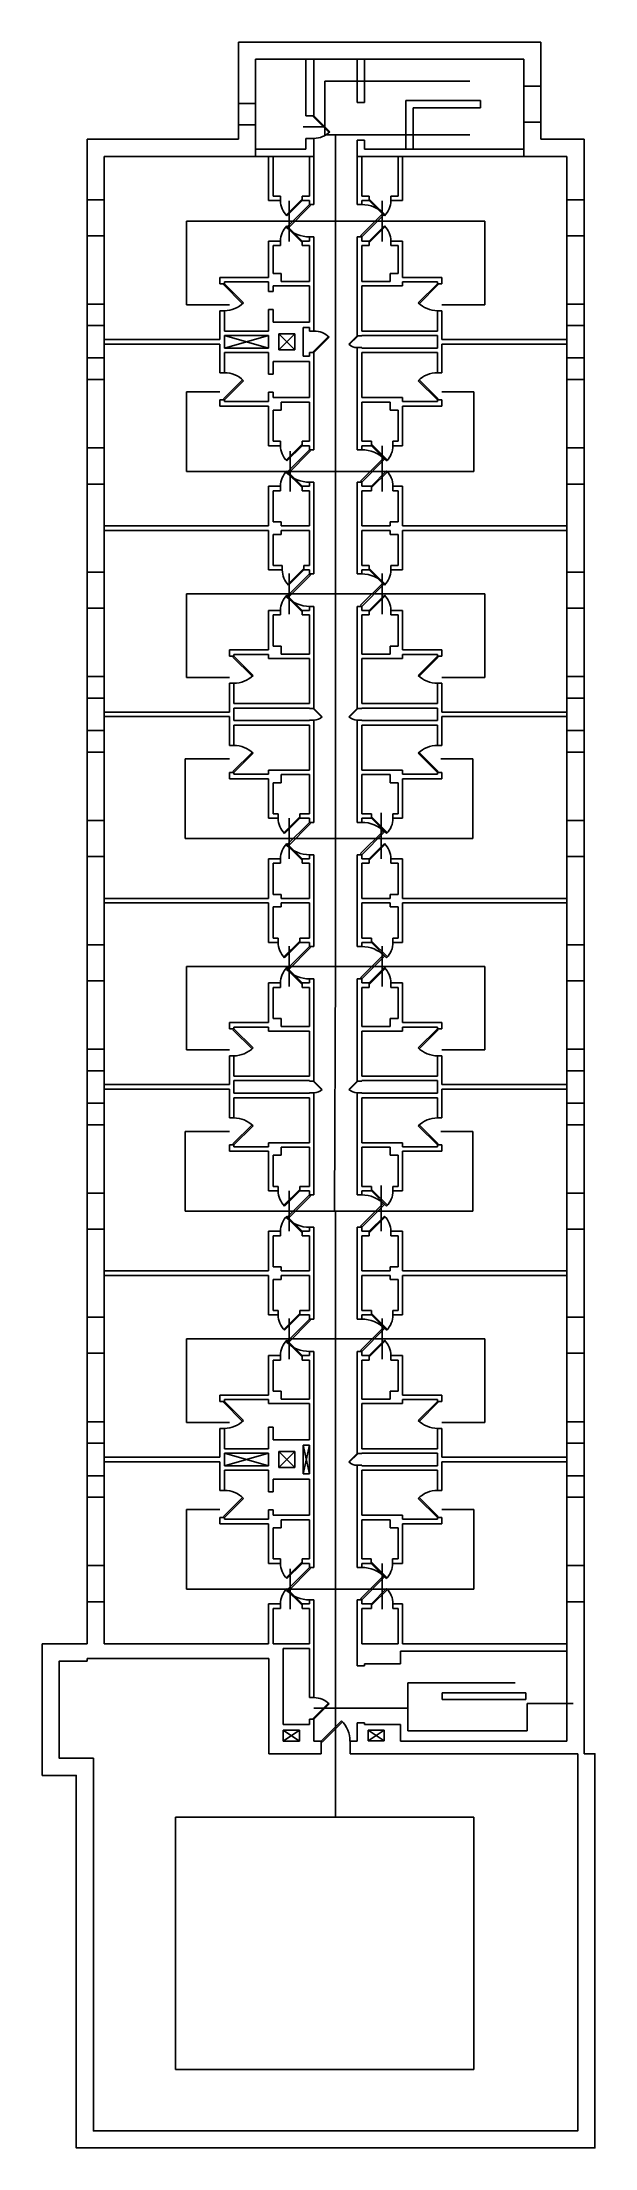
# Model space of a CAD drawing. Header units: inches. Extents: x 3065872 to 3065923, y 1245127 to 1245322.
import ezdxf

# ---------------------------------------------------------------- set-up
doc = ezdxf.new("R2010")
doc.units = ezdxf.units.IN
doc.header["$MEASUREMENT"] = 0
for name, color, linetype in [('A-CENT', 6, 'Continuous'), ('A-DOOR', 2, 'Continuous'), ('A-WALL', 7, 'Continuous')]:
    doc.layers.add(name, color=color, linetype=linetype)
doc.layers.get('0').off()

# ---------------------------------------------------------------- blocks, each defined once
blk = doc.blocks.new('ADO101')
for p, q in [((0.465624, -0.034373), (-0.240645, 0.671896)), ((-0.207108, 0.707105), (0.499997, 0)), ((0.499997, 0), (0.465624, -0.034373))]:
    blk.add_line(p, q)
blk.add_arc((0.499997, 0), 0.999997, 135, 180)
blk = doc.blocks.new('ADO001')
for p, q in [((0.207106, 0.707105), (-0.499999, 0)), ((-0.499999, 0), (-0.465625, -0.034373)), ((-0.465625, -0.034373), (0.240643, 0.671896))]:
    blk.add_line(p, q)
blk.add_arc((-0.499999, 0), 0.999997, 0, 45)

msp = doc.modelspace()

# ---------------------------------------------------------------- linework, layer by layer
at = {"layer": 'A-CENT'}
for points in [[(3065897.68, 1245318.01), (3065897.68, 1245313.8)], [(3065897.68, 1245318.01), (3065911.1, 1245318.01)], [(3065895.68, 1245313.8), (3065897.68, 1245313.8)], [(3065897.68, 1245313.8), (3065897.68, 1245313.05)], [(3065898.68, 1245313.05), (3065897.68, 1245313.05)], [(3065898.68, 1245305.04), (3065898.68, 1245313.05)], [(3065911.1, 1245313.05), (3065898.68, 1245313.05)], [(3065894.37, 1245306.92), (3065894.37, 1245305.04)], [(3065902.99, 1245306.92), (3065902.99, 1245305.04)], [(3065884.87, 1245305.04), (3065884.87, 1245297.3)], [(3065898.68, 1245305.04), (3065884.87, 1245305.04)], [(3065894.37, 1245305.04), (3065894.37, 1245303.17)], [(3065898.68, 1245305.04), (3065912.49, 1245305.04)], [(3065898.68, 1245281.88), (3065898.68, 1245305.04)], [(3065902.99, 1245305.04), (3065902.99, 1245303.17)], [(3065912.49, 1245305.04), (3065912.49, 1245297.3)], [(3065888.85, 1245297.3), (3065884.87, 1245297.3)], [(3065908.52, 1245297.3), (3065912.49, 1245297.3)], [(3065884.87, 1245281.88), (3065884.87, 1245289.26)], [(3065887.97, 1245289.26), (3065884.87, 1245289.26)], [(3065908.52, 1245289.26), (3065911.49, 1245289.26)], [(3065911.49, 1245281.88), (3065911.49, 1245289.26)], [(3065894.47, 1245283.76), (3065894.47, 1245281.88)], [(3065902.99, 1245284.26), (3065902.99, 1245281.88)], [(3065894.47, 1245281.88), (3065884.87, 1245281.88)], [(3065898.68, 1245281.88), (3065894.47, 1245281.88)], [(3065894.47, 1245281.88), (3065894.47, 1245280.01)], [(3065902.99, 1245281.88), (3065898.68, 1245281.88)], [(3065898.68, 1245270.54), (3065898.68, 1245281.88)], [(3065911.49, 1245281.88), (3065902.99, 1245281.88)], [(3065902.99, 1245281.88), (3065902.99, 1245280.01)], [(3065894.37, 1245272.42), (3065894.37, 1245270.54)], [(3065902.99, 1245272.42), (3065902.99, 1245270.54)], [(3065884.87, 1245270.54), (3065884.87, 1245262.8)], [(3065898.68, 1245270.54), (3065884.87, 1245270.54)], [(3065894.37, 1245270.54), (3065894.37, 1245268.67)], [(3065898.68, 1245270.54), (3065912.49, 1245270.54)], [(3065898.68, 1245247.88), (3065898.68, 1245270.54)], [(3065902.99, 1245270.54), (3065902.99, 1245268.67)], [(3065912.49, 1245270.54), (3065912.49, 1245262.8)], [(3065888.85, 1245262.8), (3065884.87, 1245262.8)], [(3065908.52, 1245262.8), (3065912.49, 1245262.8)], [(3065884.77, 1245247.88), (3065884.77, 1245255.26)], [(3065888.85, 1245255.26), (3065884.77, 1245255.26)], [(3065908.41, 1245255.26), (3065911.39, 1245255.26)], [(3065911.39, 1245247.88), (3065911.39, 1245255.26)], [(3065894.37, 1245249.76), (3065894.37, 1245247.88)], [(3065902.89, 1245250.26), (3065902.89, 1245247.88)], [(3065894.37, 1245247.88), (3065884.77, 1245247.88)], [(3065898.68, 1245247.88), (3065894.37, 1245247.88)], [(3065894.37, 1245247.88), (3065894.37, 1245246.01)], [(3065902.89, 1245247.88), (3065898.68, 1245247.88)], [(3065898.68, 1245236.04), (3065898.68, 1245247.88)], [(3065911.39, 1245247.88), (3065902.89, 1245247.88)], [(3065902.89, 1245247.88), (3065902.89, 1245246.01)], [(3065894.37, 1245237.92), (3065894.37, 1245236.04)], [(3065902.99, 1245237.92), (3065902.99, 1245236.04)], [(3065884.87, 1245236.04), (3065884.87, 1245228.3)], [(3065898.68, 1245236.04), (3065884.87, 1245236.04)], [(3065894.37, 1245236.04), (3065894.37, 1245234.17)], [(3065898.58, 1245213.38), (3065898.68, 1245236.04)], [(3065898.68, 1245236.04), (3065912.49, 1245236.04)], [(3065902.99, 1245236.04), (3065902.99, 1245234.17)], [(3065912.49, 1245236.04), (3065912.49, 1245228.3)], [(3065888.85, 1245228.3), (3065884.87, 1245228.3)], [(3065908.52, 1245228.3), (3065912.49, 1245228.3)], [(3065884.77, 1245213.38), (3065884.77, 1245220.76)], [(3065888.85, 1245220.76), (3065884.77, 1245220.76)], [(3065908.41, 1245220.76), (3065911.39, 1245220.76)], [(3065911.39, 1245213.38), (3065911.39, 1245220.76)], [(3065902.89, 1245215.76), (3065902.89, 1245213.38)], [(3065894.37, 1245215.26), (3065894.37, 1245213.38)], [(3065894.37, 1245213.38), (3065884.77, 1245213.38)], [(3065898.58, 1245213.38), (3065894.37, 1245213.38)], [(3065894.37, 1245213.38), (3065894.37, 1245211.51)], [(3065902.89, 1245213.38), (3065898.58, 1245213.38)], [(3065898.68, 1245213.38), (3065898.68, 1245201.54)], [(3065911.39, 1245213.38), (3065902.89, 1245213.38)], [(3065902.89, 1245213.38), (3065902.89, 1245211.51)], [(3065894.37, 1245203.42), (3065894.37, 1245201.54)], [(3065902.99, 1245203.42), (3065902.99, 1245201.54)], [(3065884.87, 1245201.54), (3065884.87, 1245193.8)], [(3065898.68, 1245201.54), (3065884.87, 1245201.54)], [(3065894.37, 1245201.54), (3065894.37, 1245199.67)], [(3065898.68, 1245201.54), (3065898.68, 1245178.38)], [(3065898.68, 1245201.54), (3065912.49, 1245201.54)], [(3065902.99, 1245201.54), (3065902.99, 1245199.67)], [(3065912.49, 1245201.54), (3065912.49, 1245193.8)], [(3065888.85, 1245193.8), (3065884.87, 1245193.8)], [(3065908.52, 1245193.8), (3065912.49, 1245193.8)], [(3065884.87, 1245178.38), (3065884.87, 1245185.76)], [(3065887.97, 1245185.76), (3065884.87, 1245185.76)], [(3065908.52, 1245185.76), (3065911.49, 1245185.76)], [(3065911.49, 1245178.38), (3065911.49, 1245185.76)], [(3065902.99, 1245180.76), (3065902.99, 1245178.38)], [(3065894.47, 1245178.38), (3065884.87, 1245178.38)], [(3065894.47, 1245180.26), (3065894.47, 1245178.38)], [(3065898.68, 1245178.38), (3065894.47, 1245178.38)], [(3065894.47, 1245178.38), (3065894.47, 1245176.51)], [(3065898.68, 1245178.38), (3065898.68, 1245157.25)], [(3065902.99, 1245178.38), (3065898.68, 1245178.38)], [(3065911.49, 1245178.38), (3065902.99, 1245178.38)], [(3065902.99, 1245178.38), (3065902.99, 1245176.51)], [(3065905.36, 1245167.36), (3065905.36, 1245169.69)], [(3065905.36, 1245169.69), (3065907.55, 1245169.69)], [(3065907.56, 1245169.69), (3065908.39, 1245169.69)], [(3065908.39, 1245169.69), (3065909.22, 1245169.69)], [(3065909.22, 1245169.69), (3065910.06, 1245169.69)], [(3065910.06, 1245169.69), (3065910.89, 1245169.69)], [(3065910.89, 1245169.69), (3065911.72, 1245169.69)], [(3065911.72, 1245169.69), (3065912.56, 1245169.69)], [(3065912.56, 1245169.69), (3065913.39, 1245169.69)], [(3065913.39, 1245169.69), (3065914.47, 1245169.69)], [(3065914.47, 1245169.69), (3065915.3, 1245169.69)], [(3065896.68, 1245167.36), (3065905.36, 1245167.36)], [(3065905.36, 1245167.36), (3065905.36, 1245165.25)], [(3065916.41, 1245165.25), (3065916.41, 1245167.79)], [(3065916.41, 1245167.79), (3065920.68, 1245167.79)], [(3065905.36, 1245165.25), (3065907.55, 1245165.25)], [(3065907.56, 1245165.25), (3065908.39, 1245165.25)], [(3065908.39, 1245165.25), (3065909.22, 1245165.25)], [(3065909.22, 1245165.25), (3065910.06, 1245165.25)], [(3065910.06, 1245165.25), (3065910.89, 1245165.25)], [(3065910.89, 1245165.25), (3065911.72, 1245165.25)], [(3065911.72, 1245165.25), (3065912.56, 1245165.25)], [(3065912.56, 1245165.25), (3065913.39, 1245165.25)], [(3065913.39, 1245165.25), (3065914.47, 1245165.25)], [(3065914.47, 1245165.25), (3065915.3, 1245165.25)], [(3065915.3, 1245165.25), (3065916.41, 1245165.25)], [(3065898.68, 1245157.25), (3065883.87, 1245157.25)], [(3065883.87, 1245157.25), (3065883.87, 1245141.29)], [(3065898.68, 1245157.25), (3065911.49, 1245157.25)], [(3065911.49, 1245133.88), (3065911.49, 1245157.25)], [(3065883.87, 1245141.26), (3065883.87, 1245133.88)], [(3065883.87, 1245133.88), (3065897.68, 1245133.88)], [(3065897.68, 1245133.88), (3065911.49, 1245133.88)]]:
    msp.add_lwpolyline(points, dxfattribs=at)
at = {"layer": 'A-WALL'}
for p, q in [((3065889.68, 1245312.63), (3065889.68, 1245321.63)), ((3065917.68, 1245321.63), (3065889.68, 1245321.63)), ((3065917.68, 1245321.63), (3065917.68, 1245312.63)), ((3065891.27, 1245311.05), (3065891.27, 1245320.05)), ((3065916.1, 1245320.05), (3065891.27, 1245320.05)), ((3065895.93, 1245320.05), (3065895.93, 1245314.8)), ((3065896.68, 1245320.05), (3065896.68, 1245314.8)), ((3065900.68, 1245316.05), (3065900.68, 1245320.05)), ((3065901.35, 1245316.05), (3065901.35, 1245320.05)), ((3065916.1, 1245311.05), (3065916.1, 1245320.05)), ((3065916.1, 1245317.55), (3065917.68, 1245317.55)), ((3065891.27, 1245315.96), (3065889.68, 1245315.96)), ((3065900.68, 1245316.05), (3065901.35, 1245316.05)), ((3065905.18, 1245316.21), (3065912.1, 1245316.21)), ((3065905.18, 1245311.71), (3065905.18, 1245316.21)), ((3065905.85, 1245315.55), (3065912.1, 1245315.55)), ((3065905.85, 1245311.71), (3065905.85, 1245315.55)), ((3065912.1, 1245316.21), (3065912.1, 1245315.55)), ((3065891.27, 1245313.96), (3065889.68, 1245313.96)), ((3065895.93, 1245314.8), (3065896.68, 1245314.8)), ((3065916.1, 1245314.21), (3065917.68, 1245314.21)), ((3065889.68, 1245312.63), (3065875.68, 1245312.63)), ((3065875.68, 1245312.63), (3065875.68, 1245173.3)), ((3065877.27, 1245311.05), (3065896.68, 1245311.05)), ((3065877.27, 1245173.3), (3065877.27, 1245311.05)), ((3065891.27, 1245311.71), (3065895.93, 1245311.71)), ((3065892.47, 1245306.96), (3065892.47, 1245311.05)), ((3065892.89, 1245307.38), (3065892.89, 1245311.05)), ((3065895.93, 1245312.71), (3065895.93, 1245311.71)), ((3065895.93, 1245312.71), (3065896.68, 1245312.71)), ((3065896.27, 1245307.38), (3065896.27, 1245311.05)), ((3065896.68, 1245312.71), (3065896.68, 1245306.59)), ((3065900.68, 1245312.55), (3065901.35, 1245312.55)), ((3065900.68, 1245312.55), (3065900.68, 1245306.59)), ((3065900.68, 1245311.05), (3065920.1, 1245311.05)), ((3065901.1, 1245307.38), (3065901.1, 1245311.05)), ((3065901.35, 1245311.71), (3065901.35, 1245312.55)), ((3065901.35, 1245311.71), (3065916.1, 1245311.71)), ((3065904.47, 1245307.38), (3065904.47, 1245311.05)), ((3065904.89, 1245306.96), (3065904.89, 1245311.05)), ((3065917.68, 1245312.63), (3065921.68, 1245312.63)), ((3065920.1, 1245311.05), (3065920.1, 1245164.3)), ((3065921.68, 1245163.13), (3065921.68, 1245312.63)), ((3065892.89, 1245307.38), (3065893.58, 1245307.38)), ((3065893.58, 1245307.38), (3065893.58, 1245306.96)), ((3065895.58, 1245307.38), (3065895.58, 1245306.96)), ((3065895.58, 1245307.38), (3065896.27, 1245307.38)), ((3065901.79, 1245307.38), (3065901.1, 1245307.38)), ((3065901.79, 1245307.38), (3065901.79, 1245306.96)), ((3065904.47, 1245307.38), (3065903.79, 1245307.38)), ((3065903.79, 1245307.38), (3065903.79, 1245306.96)), ((3065877.27, 1245307.03), (3065875.68, 1245307.03)), ((3065892.47, 1245306.96), (3065893.58, 1245306.96)), ((3065895.58, 1245306.96), (3065896.27, 1245306.96)), ((3065896.27, 1245306.59), (3065896.27, 1245306.96)), ((3065896.68, 1245306.59), (3065896.27, 1245306.59)), ((3065900.68, 1245306.59), (3065901.1, 1245306.59)), ((3065901.1, 1245306.59), (3065901.1, 1245306.96)), ((3065901.79, 1245306.96), (3065901.1, 1245306.96)), ((3065904.89, 1245306.96), (3065903.79, 1245306.96)), ((3065920.1, 1245307.03), (3065921.68, 1245307.03)), ((3065877.27, 1245303.7), (3065875.68, 1245303.7)), ((3065892.47, 1245299.84), (3065892.47, 1245303.21)), ((3065892.47, 1245303.21), (3065893.58, 1245303.21)), ((3065893.58, 1245302.8), (3065893.58, 1245303.21)), ((3065895.58, 1245302.8), (3065895.58, 1245303.21)), ((3065895.58, 1245303.21), (3065896.27, 1245303.21)), ((3065896.68, 1245303.59), (3065896.27, 1245303.59)), ((3065896.27, 1245303.21), (3065896.27, 1245303.59)), ((3065896.68, 1245294.88), (3065896.68, 1245303.59)), ((3065900.68, 1245303.59), (3065901.1, 1245303.59)), ((3065900.68, 1245294.42), (3065900.68, 1245303.59)), ((3065901.1, 1245303.21), (3065901.1, 1245303.59)), ((3065901.79, 1245303.21), (3065901.1, 1245303.21)), ((3065901.79, 1245302.8), (3065901.79, 1245303.21)), ((3065904.89, 1245303.21), (3065903.79, 1245303.21)), ((3065903.79, 1245302.8), (3065903.79, 1245303.21)), ((3065904.89, 1245299.84), (3065904.89, 1245303.21)), ((3065920.1, 1245303.7), (3065921.68, 1245303.7)), ((3065892.89, 1245302.8), (3065893.58, 1245302.8)), ((3065892.89, 1245300.21), (3065892.89, 1245302.8)), ((3065895.58, 1245302.8), (3065896.27, 1245302.8)), ((3065896.27, 1245299.46), (3065896.27, 1245302.8)), ((3065901.1, 1245299.46), (3065901.1, 1245302.8)), ((3065901.79, 1245302.8), (3065901.1, 1245302.8)), ((3065904.47, 1245302.8), (3065903.79, 1245302.8)), ((3065904.47, 1245300.21), (3065904.47, 1245302.8)), ((3065887.97, 1245299.84), (3065892.47, 1245299.84)), ((3065887.97, 1245299.26), (3065887.97, 1245299.84)), ((3065888.39, 1245299.26), (3065887.97, 1245299.26)), ((3065888.39, 1245299.42), (3065892.47, 1245299.42)), ((3065888.39, 1245299.26), (3065888.39, 1245299.42)), ((3065892.47, 1245300.21), (3065892.47, 1245299.84)), ((3065892.47, 1245299.42), (3065892.47, 1245299.05)), ((3065892.47, 1245299.13), (3065892.47, 1245299.42)), ((3065892.47, 1245299.42), (3065892.47, 1245298.55)), ((3065893.64, 1245300.21), (3065892.89, 1245300.21)), ((3065893.64, 1245299.46), (3065893.64, 1245300.21)), ((3065893.64, 1245299.46), (3065896.27, 1245299.46)), ((3065903.72, 1245299.46), (3065901.1, 1245299.46)), ((3065903.72, 1245300.21), (3065904.47, 1245300.21)), ((3065903.72, 1245299.46), (3065903.72, 1245300.21)), ((3065904.89, 1245300.21), (3065904.89, 1245299.84)), ((3065908.52, 1245299.84), (3065904.89, 1245299.84)), ((3065904.89, 1245299.13), (3065904.89, 1245299.42)), ((3065904.89, 1245299.42), (3065904.89, 1245299.05)), ((3065904.89, 1245299.42), (3065908.1, 1245299.42)), ((3065908.1, 1245299.26), (3065908.1, 1245299.42)), ((3065908.1, 1245299.26), (3065908.52, 1245299.26)), ((3065908.52, 1245299.26), (3065908.52, 1245299.84)), ((3065877.27, 1245297.38), (3065875.68, 1245297.38)), ((3065892.89, 1245298.55), (3065892.47, 1245298.55)), ((3065896.27, 1245299.05), (3065892.89, 1245299.05)), ((3065892.89, 1245298.55), (3065892.89, 1245299.05)), ((3065896.27, 1245299.05), (3065896.27, 1245295.71)), ((3065903.72, 1245299.05), (3065901.1, 1245299.05)), ((3065901.1, 1245299.05), (3065901.1, 1245294.88)), ((3065904.89, 1245299.05), (3065903.72, 1245299.05)), ((3065920.1, 1245297.38), (3065921.68, 1245297.38)), ((3065877.27, 1245295.38), (3065875.68, 1245295.38)), ((3065888.39, 1245296.76), (3065887.97, 1245296.76)), ((3065887.97, 1245294.09), (3065887.97, 1245296.76)), ((3065888.39, 1245294.88), (3065888.39, 1245296.76)), ((3065892.89, 1245296.88), (3065892.47, 1245296.88)), ((3065892.47, 1245294.88), (3065892.47, 1245296.88)), ((3065892.89, 1245295.71), (3065892.89, 1245296.88)), ((3065892.89, 1245295.71), (3065896.27, 1245295.71)), ((3065908.1, 1245294.88), (3065908.1, 1245296.76)), ((3065908.1, 1245296.76), (3065908.52, 1245296.76)), ((3065908.52, 1245294.09), (3065908.52, 1245296.76)), ((3065920.1, 1245295.38), (3065921.68, 1245295.38)), ((3065877.27, 1245294.09), (3065887.97, 1245294.09)), ((3065877.27, 1245293.67), (3065887.97, 1245293.67)), ((3065887.97, 1245291.01), (3065887.97, 1245293.67)), ((3065888.39, 1245294.88), (3065892.47, 1245294.88)), ((3065888.39, 1245293.3), (3065888.39, 1245294.46)), ((3065888.39, 1245294.46), (3065892.47, 1245294.46)), ((3065892.47, 1245293.3), (3065892.47, 1245294.46)), ((3065893.42, 1245294.63), (3065894.92, 1245294.63)), ((3065893.42, 1245293.13), (3065893.42, 1245294.63)), ((3065894.92, 1245294.63), (3065894.92, 1245293.13)), ((3065895.68, 1245292.55), (3065895.68, 1245295.21)), ((3065895.68, 1245295.21), (3065896.27, 1245295.21)), ((3065896.27, 1245295.21), (3065896.27, 1245294.88)), ((3065896.27, 1245294.88), (3065896.68, 1245294.88)), ((3065900.68, 1245294.42), (3065901.1, 1245294.42)), ((3065908.1, 1245294.88), (3065901.1, 1245294.88)), ((3065908.1, 1245294.46), (3065901.1, 1245294.46)), ((3065901.1, 1245294.46), (3065901.1, 1245294.42)), ((3065908.1, 1245293.3), (3065908.1, 1245294.46)), ((3065920.1, 1245294.09), (3065908.52, 1245294.09)), ((3065920.1, 1245293.67), (3065908.52, 1245293.67)), ((3065908.52, 1245291.01), (3065908.52, 1245293.67)), ((3065875.68, 1245292.38), (3065877.27, 1245292.38)), ((3065888.39, 1245293.3), (3065892.47, 1245293.3)), ((3065888.39, 1245292.88), (3065892.47, 1245292.88)), ((3065888.39, 1245292.88), (3065888.39, 1245291.01)), ((3065892.47, 1245290.88), (3065892.47, 1245292.88)), ((3065892.89, 1245292.05), (3065896.27, 1245292.05)), ((3065892.89, 1245292.05), (3065892.89, 1245290.88)), ((3065894.92, 1245293.13), (3065893.42, 1245293.13)), ((3065895.68, 1245292.55), (3065896.27, 1245292.55)), ((3065896.27, 1245292.88), (3065896.27, 1245292.55)), ((3065896.27, 1245292.88), (3065896.68, 1245292.88)), ((3065896.27, 1245292.05), (3065896.27, 1245288.71)), ((3065896.68, 1245283.88), (3065896.68, 1245292.88)), ((3065900.68, 1245283.88), (3065900.68, 1245293.34)), ((3065900.68, 1245293.34), (3065901.1, 1245293.34)), ((3065901.1, 1245293.34), (3065901.1, 1245293.3)), ((3065908.1, 1245293.3), (3065901.1, 1245293.3)), ((3065908.1, 1245292.88), (3065901.1, 1245292.88)), ((3065901.1, 1245292.88), (3065901.1, 1245288.71)), ((3065908.1, 1245291.01), (3065908.1, 1245292.88)), ((3065921.68, 1245292.38), (3065920.1, 1245292.38)), ((3065875.68, 1245290.38), (3065877.27, 1245290.38)), ((3065888.39, 1245291.01), (3065887.97, 1245291.01)), ((3065892.89, 1245290.88), (3065892.47, 1245290.88)), ((3065908.1, 1245291.01), (3065908.52, 1245291.01)), ((3065921.68, 1245290.38), (3065920.1, 1245290.38)), ((3065887.97, 1245287.92), (3065887.97, 1245288.51)), ((3065888.39, 1245288.51), (3065887.97, 1245288.51)), ((3065887.97, 1245287.92), (3065892.47, 1245287.92)), ((3065888.39, 1245288.51), (3065888.39, 1245288.34)), ((3065888.39, 1245288.34), (3065892.47, 1245288.34)), ((3065892.89, 1245289.21), (3065892.47, 1245289.21)), ((3065892.47, 1245288.34), (3065892.47, 1245289.21)), ((3065892.47, 1245288.34), (3065892.47, 1245288.71)), ((3065892.47, 1245288.63), (3065892.47, 1245288.34)), ((3065892.47, 1245287.55), (3065892.47, 1245287.92)), ((3065892.47, 1245287.92), (3065892.47, 1245284.26)), ((3065892.89, 1245289.21), (3065892.89, 1245288.71)), ((3065896.27, 1245288.71), (3065892.89, 1245288.71)), ((3065893.64, 1245288.3), (3065896.27, 1245288.3)), ((3065893.64, 1245288.3), (3065893.64, 1245287.55)), ((3065896.27, 1245288.3), (3065896.27, 1245284.67)), ((3065903.72, 1245288.71), (3065901.1, 1245288.71)), ((3065903.72, 1245288.3), (3065901.1, 1245288.3)), ((3065901.1, 1245284.67), (3065901.1, 1245288.3)), ((3065903.72, 1245288.71), (3065904.89, 1245288.71)), ((3065903.72, 1245287.55), (3065903.72, 1245288.3)), ((3065904.89, 1245288.71), (3065904.89, 1245288.34)), ((3065908.1, 1245288.34), (3065904.89, 1245288.34)), ((3065904.89, 1245284.26), (3065904.89, 1245287.92)), ((3065904.89, 1245287.92), (3065904.89, 1245287.55)), ((3065908.52, 1245287.92), (3065904.89, 1245287.92)), ((3065908.1, 1245288.34), (3065908.1, 1245288.51)), ((3065908.1, 1245288.51), (3065908.52, 1245288.51)), ((3065908.52, 1245287.92), (3065908.52, 1245288.51)), ((3065892.89, 1245287.55), (3065892.89, 1245284.67)), ((3065893.64, 1245287.55), (3065892.89, 1245287.55)), ((3065904.47, 1245287.55), (3065903.72, 1245287.55)), ((3065904.47, 1245284.67), (3065904.47, 1245287.55)), ((3065877.27, 1245284.05), (3065875.68, 1245284.05)), ((3065892.47, 1245284.26), (3065893.58, 1245284.26)), ((3065892.89, 1245284.67), (3065893.58, 1245284.67)), ((3065893.58, 1245284.67), (3065893.58, 1245284.26)), ((3065895.58, 1245284.67), (3065896.27, 1245284.67)), ((3065895.58, 1245284.67), (3065895.58, 1245284.26)), ((3065895.58, 1245284.26), (3065896.27, 1245284.26)), ((3065896.27, 1245284.26), (3065896.27, 1245283.88)), ((3065896.68, 1245283.88), (3065896.27, 1245283.88)), ((3065900.68, 1245283.88), (3065901.1, 1245283.88)), ((3065901.99, 1245284.67), (3065901.1, 1245284.67)), ((3065901.1, 1245283.88), (3065901.1, 1245284.26)), ((3065901.99, 1245284.26), (3065901.1, 1245284.26)), ((3065901.99, 1245284.67), (3065901.99, 1245284.26)), ((3065904.47, 1245284.67), (3065903.99, 1245284.67)), ((3065903.99, 1245284.67), (3065903.99, 1245284.26)), ((3065904.89, 1245284.26), (3065903.99, 1245284.26)), ((3065920.1, 1245284.05), (3065921.68, 1245284.05)), ((3065877.27, 1245280.71), (3065875.68, 1245280.71)), ((3065892.47, 1245280.51), (3065893.58, 1245280.51)), ((3065892.47, 1245280.51), (3065892.47, 1245276.84)), ((3065892.89, 1245280.09), (3065893.58, 1245280.09)), ((3065892.89, 1245280.09), (3065892.89, 1245277.21)), ((3065893.58, 1245280.09), (3065893.58, 1245280.51)), ((3065895.58, 1245280.51), (3065896.27, 1245280.51)), ((3065895.58, 1245280.09), (3065895.58, 1245280.51)), ((3065895.58, 1245280.09), (3065896.27, 1245280.09)), ((3065896.27, 1245280.88), (3065896.27, 1245280.51)), ((3065896.68, 1245280.88), (3065896.27, 1245280.88)), ((3065896.27, 1245276.84), (3065896.27, 1245280.09)), ((3065896.68, 1245280.88), (3065896.68, 1245272.38)), ((3065900.68, 1245280.88), (3065901.1, 1245280.88)), ((3065900.68, 1245272.38), (3065900.68, 1245280.88)), ((3065901.1, 1245280.51), (3065901.1, 1245280.88)), ((3065901.99, 1245280.51), (3065901.1, 1245280.51)), ((3065901.1, 1245276.84), (3065901.1, 1245280.09)), ((3065901.99, 1245280.09), (3065901.1, 1245280.09)), ((3065901.99, 1245280.51), (3065901.99, 1245280.09)), ((3065904.89, 1245280.51), (3065903.99, 1245280.51)), ((3065903.99, 1245280.51), (3065903.99, 1245280.09)), ((3065904.47, 1245280.09), (3065903.99, 1245280.09)), ((3065904.47, 1245277.21), (3065904.47, 1245280.09)), ((3065904.89, 1245276.84), (3065904.89, 1245280.51)), ((3065920.1, 1245280.71), (3065921.68, 1245280.71)), ((3065892.47, 1245276.84), (3065877.27, 1245276.84)), ((3065892.47, 1245276.42), (3065877.27, 1245276.42)), ((3065892.47, 1245276.42), (3065892.47, 1245272.76)), ((3065893.64, 1245277.21), (3065892.89, 1245277.21)), ((3065892.89, 1245276.05), (3065893.64, 1245276.05)), ((3065892.89, 1245276.05), (3065892.89, 1245273.17)), ((3065893.64, 1245276.84), (3065893.64, 1245277.21)), ((3065896.27, 1245276.84), (3065893.64, 1245276.84)), ((3065896.27, 1245276.42), (3065893.64, 1245276.42)), ((3065893.64, 1245276.05), (3065893.64, 1245276.42)), ((3065896.27, 1245273.17), (3065896.27, 1245276.42)), ((3065903.72, 1245276.84), (3065901.1, 1245276.84)), ((3065901.1, 1245273.17), (3065901.1, 1245276.42)), ((3065903.72, 1245276.42), (3065901.1, 1245276.42)), ((3065903.72, 1245277.21), (3065904.47, 1245277.21)), ((3065903.72, 1245276.84), (3065903.72, 1245277.21)), ((3065903.72, 1245276.05), (3065903.72, 1245276.42)), ((3065904.47, 1245276.05), (3065903.72, 1245276.05)), ((3065904.47, 1245273.17), (3065904.47, 1245276.05)), ((3065904.89, 1245277.21), (3065904.89, 1245276.84)), ((3065920.1, 1245276.84), (3065904.89, 1245276.84)), ((3065920.1, 1245276.42), (3065904.89, 1245276.42)), ((3065904.89, 1245272.76), (3065904.89, 1245276.42)), ((3065904.89, 1245276.42), (3065904.89, 1245276.05)), ((3065877.27, 1245272.55), (3065875.68, 1245272.55)), ((3065892.47, 1245272.76), (3065893.75, 1245272.76)), ((3065892.89, 1245273.17), (3065893.75, 1245273.17)), ((3065893.75, 1245273.17), (3065893.75, 1245272.76)), ((3065895.75, 1245273.17), (3065895.75, 1245272.76)), ((3065895.75, 1245273.17), (3065896.27, 1245273.17)), ((3065895.75, 1245272.76), (3065896.27, 1245272.76)), ((3065896.27, 1245272.38), (3065896.27, 1245272.76)), ((3065896.68, 1245272.38), (3065896.27, 1245272.38)), ((3065900.68, 1245272.38), (3065901.1, 1245272.38)), ((3065901.79, 1245273.17), (3065901.1, 1245273.17)), ((3065901.1, 1245272.38), (3065901.1, 1245272.76)), ((3065901.79, 1245272.76), (3065901.1, 1245272.76)), ((3065901.79, 1245273.17), (3065901.79, 1245272.76)), ((3065904.47, 1245273.17), (3065903.79, 1245273.17)), ((3065903.79, 1245273.17), (3065903.79, 1245272.76)), ((3065904.89, 1245272.76), (3065903.79, 1245272.76)), ((3065920.1, 1245272.55), (3065921.68, 1245272.55)), ((3065877.27, 1245269.21), (3065875.68, 1245269.21)), ((3065892.47, 1245265.34), (3065892.47, 1245269.01)), ((3065892.47, 1245269.01), (3065893.58, 1245269.01)), ((3065892.89, 1245265.71), (3065892.89, 1245268.59)), ((3065892.89, 1245268.59), (3065893.58, 1245268.59)), ((3065893.58, 1245269.01), (3065893.58, 1245268.59)), ((3065895.58, 1245269.01), (3065895.58, 1245268.59)), ((3065895.58, 1245269.01), (3065896.27, 1245269.01)), ((3065895.58, 1245268.59), (3065896.27, 1245268.59)), ((3065896.68, 1245269.38), (3065896.27, 1245269.38)), ((3065896.27, 1245269.01), (3065896.27, 1245269.38)), ((3065896.27, 1245268.59), (3065896.27, 1245264.96)), ((3065896.68, 1245259.92), (3065896.68, 1245269.38)), ((3065900.68, 1245269.38), (3065901.1, 1245269.38)), ((3065900.68, 1245259.92), (3065900.68, 1245269.38)), ((3065901.1, 1245269.01), (3065901.1, 1245269.38)), ((3065901.79, 1245269.01), (3065901.1, 1245269.01)), ((3065901.1, 1245268.59), (3065901.1, 1245264.96)), ((3065901.79, 1245268.59), (3065901.1, 1245268.59)), ((3065901.79, 1245269.01), (3065901.79, 1245268.59)), ((3065904.89, 1245269.01), (3065903.79, 1245269.01)), ((3065903.79, 1245269.01), (3065903.79, 1245268.59)), ((3065904.47, 1245268.59), (3065903.79, 1245268.59)), ((3065904.47, 1245265.71), (3065904.47, 1245268.59)), ((3065904.89, 1245265.34), (3065904.89, 1245269.01)), ((3065920.1, 1245269.21), (3065921.68, 1245269.21)), ((3065888.85, 1245264.76), (3065888.85, 1245265.34)), ((3065888.85, 1245265.34), (3065892.47, 1245265.34)), ((3065889.27, 1245264.76), (3065888.85, 1245264.76)), ((3065889.27, 1245264.76), (3065889.27, 1245264.92)), ((3065892.47, 1245264.92), (3065889.27, 1245264.92)), ((3065892.47, 1245265.71), (3065892.47, 1245265.34)), ((3065892.47, 1245264.92), (3065892.47, 1245264.55)), ((3065892.47, 1245264.55), (3065893.64, 1245264.55)), ((3065893.64, 1245265.71), (3065892.89, 1245265.71)), ((3065893.64, 1245264.96), (3065893.64, 1245265.71)), ((3065893.64, 1245264.96), (3065896.27, 1245264.96)), ((3065893.64, 1245264.55), (3065896.27, 1245264.55)), ((3065896.27, 1245264.55), (3065896.27, 1245260.38)), ((3065903.72, 1245264.96), (3065901.1, 1245264.96)), ((3065903.72, 1245264.55), (3065901.1, 1245264.55)), ((3065901.1, 1245264.55), (3065901.1, 1245260.38)), ((3065903.72, 1245265.71), (3065904.47, 1245265.71)), ((3065903.72, 1245264.96), (3065903.72, 1245265.71)), ((3065904.89, 1245264.55), (3065903.72, 1245264.55)), ((3065904.89, 1245265.71), (3065904.89, 1245265.34)), ((3065908.52, 1245265.34), (3065904.89, 1245265.34)), ((3065904.89, 1245264.92), (3065904.89, 1245264.55)), ((3065904.89, 1245264.92), (3065908.1, 1245264.92)), ((3065908.1, 1245264.76), (3065908.1, 1245264.92)), ((3065908.1, 1245264.76), (3065908.52, 1245264.76)), ((3065908.52, 1245264.76), (3065908.52, 1245265.34)), ((3065877.27, 1245262.88), (3065875.68, 1245262.88)), ((3065888.85, 1245259.59), (3065888.85, 1245262.26)), ((3065889.27, 1245262.26), (3065888.85, 1245262.26)), ((3065889.27, 1245260.38), (3065889.27, 1245262.26)), ((3065908.1, 1245262.26), (3065908.52, 1245262.26)), ((3065908.1, 1245260.38), (3065908.1, 1245262.26)), ((3065908.52, 1245259.59), (3065908.52, 1245262.26)), ((3065920.1, 1245262.88), (3065921.68, 1245262.88)), ((3065877.27, 1245260.88), (3065875.68, 1245260.88)), ((3065889.27, 1245260.38), (3065896.27, 1245260.38)), ((3065908.1, 1245260.38), (3065901.1, 1245260.38)), ((3065920.1, 1245260.88), (3065921.68, 1245260.88)), ((3065877.27, 1245259.59), (3065888.85, 1245259.59)), ((3065877.27, 1245259.17), (3065888.85, 1245259.17)), ((3065888.85, 1245256.51), (3065888.85, 1245259.17)), ((3065889.27, 1245259.96), (3065896.27, 1245259.96)), ((3065889.27, 1245258.8), (3065889.27, 1245259.96)), ((3065889.27, 1245258.8), (3065896.27, 1245258.8)), ((3065889.27, 1245258.38), (3065896.27, 1245258.38)), ((3065889.27, 1245256.51), (3065889.27, 1245258.38)), ((3065896.27, 1245259.96), (3065896.27, 1245259.92)), ((3065896.68, 1245259.92), (3065896.27, 1245259.92)), ((3065896.68, 1245258.84), (3065896.27, 1245258.84)), ((3065896.27, 1245258.84), (3065896.27, 1245258.8)), ((3065896.27, 1245258.38), (3065896.27, 1245254.21)), ((3065896.68, 1245249.38), (3065896.68, 1245258.84)), ((3065900.68, 1245259.92), (3065901.1, 1245259.92)), ((3065900.68, 1245249.38), (3065900.68, 1245258.84)), ((3065900.68, 1245258.84), (3065901.1, 1245258.84)), ((3065901.1, 1245259.96), (3065901.1, 1245259.92)), ((3065908.1, 1245259.96), (3065901.1, 1245259.96)), ((3065901.1, 1245258.84), (3065901.1, 1245258.8)), ((3065908.1, 1245258.8), (3065901.1, 1245258.8)), ((3065908.1, 1245258.38), (3065901.1, 1245258.38)), ((3065901.1, 1245258.38), (3065901.1, 1245254.21)), ((3065908.1, 1245258.8), (3065908.1, 1245259.96)), ((3065908.1, 1245256.51), (3065908.1, 1245258.38)), ((3065920.1, 1245259.59), (3065908.52, 1245259.59)), ((3065908.52, 1245256.51), (3065908.52, 1245259.17)), ((3065920.1, 1245259.17), (3065908.52, 1245259.17)), ((3065877.27, 1245257.88), (3065875.68, 1245257.88)), ((3065889.27, 1245256.51), (3065888.85, 1245256.51)), ((3065908.1, 1245256.51), (3065908.52, 1245256.51)), ((3065920.1, 1245257.88), (3065921.68, 1245257.88)), ((3065877.27, 1245255.88), (3065875.68, 1245255.88)), ((3065920.1, 1245255.88), (3065921.68, 1245255.88)), ((3065888.85, 1245253.42), (3065888.85, 1245254.01)), ((3065889.27, 1245254.01), (3065888.85, 1245254.01)), ((3065888.85, 1245253.42), (3065892.47, 1245253.42)), ((3065889.27, 1245253.84), (3065889.27, 1245254.01)), ((3065889.27, 1245253.84), (3065892.47, 1245253.84)), ((3065892.47, 1245254.21), (3065892.47, 1245253.84)), ((3065893.64, 1245254.21), (3065892.47, 1245254.21)), ((3065892.47, 1245249.76), (3065892.47, 1245253.42)), ((3065892.47, 1245253.42), (3065892.47, 1245253.05)), ((3065892.89, 1245250.17), (3065892.89, 1245253.05)), ((3065892.89, 1245253.05), (3065893.64, 1245253.05)), ((3065893.64, 1245254.21), (3065896.27, 1245254.21)), ((3065893.64, 1245253.8), (3065896.27, 1245253.8)), ((3065893.64, 1245253.05), (3065893.64, 1245253.8)), ((3065896.27, 1245250.17), (3065896.27, 1245253.8)), ((3065903.72, 1245254.21), (3065901.1, 1245254.21)), ((3065901.1, 1245250.17), (3065901.1, 1245253.8)), ((3065903.72, 1245253.8), (3065901.1, 1245253.8)), ((3065903.72, 1245254.21), (3065904.89, 1245254.21)), ((3065903.72, 1245253.05), (3065903.72, 1245253.8)), ((3065904.47, 1245253.05), (3065903.72, 1245253.05)), ((3065904.47, 1245250.17), (3065904.47, 1245253.05)), ((3065904.89, 1245254.21), (3065904.89, 1245253.84)), ((3065908.1, 1245253.84), (3065904.89, 1245253.84)), ((3065904.89, 1245253.42), (3065904.89, 1245253.05)), ((3065904.89, 1245249.76), (3065904.89, 1245253.42)), ((3065908.52, 1245253.42), (3065904.89, 1245253.42)), ((3065908.1, 1245254.01), (3065908.52, 1245254.01)), ((3065908.1, 1245253.84), (3065908.1, 1245254.01)), ((3065908.52, 1245253.42), (3065908.52, 1245254.01)), ((3065877.27, 1245249.55), (3065875.68, 1245249.55)), ((3065892.47, 1245249.76), (3065893.37, 1245249.76)), ((3065892.89, 1245250.17), (3065893.37, 1245250.17)), ((3065893.37, 1245250.17), (3065893.37, 1245249.76)), ((3065895.37, 1245250.17), (3065895.37, 1245249.76)), ((3065895.37, 1245250.17), (3065896.27, 1245250.17)), ((3065895.37, 1245249.76), (3065896.27, 1245249.76)), ((3065896.27, 1245249.38), (3065896.27, 1245249.76)), ((3065896.68, 1245249.38), (3065896.27, 1245249.38)), ((3065900.68, 1245249.38), (3065901.1, 1245249.38)), ((3065901.99, 1245250.17), (3065901.1, 1245250.17)), ((3065901.1, 1245249.38), (3065901.1, 1245249.76)), ((3065901.99, 1245249.76), (3065901.1, 1245249.76)), ((3065901.99, 1245250.17), (3065901.99, 1245249.76)), ((3065904.47, 1245250.17), (3065903.99, 1245250.17)), ((3065903.99, 1245250.17), (3065903.99, 1245249.76)), ((3065904.89, 1245249.76), (3065903.99, 1245249.76)), ((3065920.1, 1245249.55), (3065921.68, 1245249.55)), ((3065877.27, 1245246.21), (3065875.68, 1245246.21)), ((3065892.47, 1245242.34), (3065892.47, 1245246.01)), ((3065892.47, 1245246.01), (3065893.58, 1245246.01)), ((3065892.89, 1245242.71), (3065892.89, 1245245.59)), ((3065892.89, 1245245.59), (3065893.58, 1245245.59)), ((3065893.58, 1245246.01), (3065893.58, 1245245.59)), ((3065895.58, 1245246.01), (3065895.58, 1245245.59)), ((3065895.58, 1245246.01), (3065896.27, 1245246.01)), ((3065895.58, 1245245.59), (3065896.27, 1245245.59)), ((3065896.68, 1245246.38), (3065896.27, 1245246.38)), ((3065896.27, 1245246.01), (3065896.27, 1245246.38)), ((3065896.27, 1245242.34), (3065896.27, 1245245.59)), ((3065896.68, 1245237.88), (3065896.68, 1245246.38)), ((3065900.68, 1245246.38), (3065901.1, 1245246.38)), ((3065900.68, 1245237.88), (3065900.68, 1245246.38)), ((3065901.1, 1245246.01), (3065901.1, 1245246.38)), ((3065901.79, 1245246.01), (3065901.1, 1245246.01)), ((3065901.1, 1245242.34), (3065901.1, 1245245.59)), ((3065901.79, 1245245.59), (3065901.1, 1245245.59)), ((3065901.79, 1245246.01), (3065901.79, 1245245.59)), ((3065904.89, 1245246.01), (3065903.79, 1245246.01)), ((3065903.79, 1245246.01), (3065903.79, 1245245.59)), ((3065904.47, 1245245.59), (3065903.79, 1245245.59)), ((3065904.47, 1245242.71), (3065904.47, 1245245.59)), ((3065904.89, 1245242.34), (3065904.89, 1245246.01)), ((3065920.1, 1245246.21), (3065921.68, 1245246.21)), ((3065892.47, 1245242.71), (3065892.47, 1245242.34)), ((3065893.64, 1245242.71), (3065892.89, 1245242.71)), ((3065893.64, 1245242.34), (3065893.64, 1245242.71)), ((3065903.72, 1245242.71), (3065904.47, 1245242.71)), ((3065903.72, 1245242.34), (3065903.72, 1245242.71)), ((3065904.89, 1245242.71), (3065904.89, 1245242.34)), ((3065877.27, 1245242.34), (3065892.47, 1245242.34)), ((3065877.27, 1245241.92), (3065892.47, 1245241.92)), ((3065892.47, 1245238.26), (3065892.47, 1245241.92)), ((3065892.47, 1245241.92), (3065892.47, 1245241.55)), ((3065892.89, 1245238.67), (3065892.89, 1245241.55)), ((3065892.89, 1245241.55), (3065893.64, 1245241.55)), ((3065893.64, 1245242.34), (3065896.27, 1245242.34)), ((3065893.64, 1245241.92), (3065896.27, 1245241.92)), ((3065893.64, 1245241.55), (3065893.64, 1245241.92)), ((3065896.27, 1245238.67), (3065896.27, 1245241.92)), ((3065903.72, 1245242.34), (3065901.1, 1245242.34)), ((3065901.1, 1245238.67), (3065901.1, 1245241.92)), ((3065903.72, 1245241.92), (3065901.1, 1245241.92)), ((3065903.72, 1245241.55), (3065903.72, 1245241.92)), ((3065904.47, 1245241.55), (3065903.72, 1245241.55)), ((3065904.47, 1245238.67), (3065904.47, 1245241.55)), ((3065920.1, 1245242.34), (3065904.89, 1245242.34)), ((3065920.1, 1245241.92), (3065904.89, 1245241.92)), ((3065904.89, 1245238.26), (3065904.89, 1245241.92)), ((3065904.89, 1245241.92), (3065904.89, 1245241.55)), ((3065877.27, 1245238.05), (3065875.68, 1245238.05)), ((3065892.47, 1245238.26), (3065893.37, 1245238.26)), ((3065892.89, 1245238.67), (3065893.37, 1245238.67)), ((3065893.37, 1245238.67), (3065893.37, 1245238.26)), ((3065895.37, 1245238.67), (3065895.37, 1245238.26)), ((3065895.37, 1245238.67), (3065896.27, 1245238.67)), ((3065895.37, 1245238.26), (3065896.27, 1245238.26)), ((3065896.27, 1245237.88), (3065896.27, 1245238.26)), ((3065896.68, 1245237.88), (3065896.27, 1245237.88)), ((3065900.68, 1245237.88), (3065901.1, 1245237.88)), ((3065901.99, 1245238.67), (3065901.1, 1245238.67)), ((3065901.1, 1245237.88), (3065901.1, 1245238.26)), ((3065901.99, 1245238.26), (3065901.1, 1245238.26)), ((3065901.99, 1245238.67), (3065901.99, 1245238.26)), ((3065904.47, 1245238.67), (3065903.99, 1245238.67)), ((3065903.99, 1245238.67), (3065903.99, 1245238.26)), ((3065904.89, 1245238.26), (3065903.99, 1245238.26)), ((3065920.1, 1245238.05), (3065921.68, 1245238.05)), ((3065877.27, 1245234.71), (3065875.68, 1245234.71)), ((3065892.47, 1245230.84), (3065892.47, 1245234.51)), ((3065892.47, 1245234.51), (3065893.58, 1245234.51)), ((3065892.89, 1245231.21), (3065892.89, 1245234.09)), ((3065892.89, 1245234.09), (3065893.58, 1245234.09)), ((3065893.58, 1245234.51), (3065893.58, 1245234.09)), ((3065895.58, 1245234.51), (3065895.58, 1245234.09)), ((3065895.58, 1245234.51), (3065896.27, 1245234.51)), ((3065895.58, 1245234.09), (3065896.27, 1245234.09)), ((3065896.68, 1245234.88), (3065896.27, 1245234.88)), ((3065896.27, 1245234.51), (3065896.27, 1245234.88)), ((3065896.27, 1245230.46), (3065896.27, 1245234.09)), ((3065896.68, 1245225.42), (3065896.68, 1245234.88)), ((3065900.68, 1245234.88), (3065901.1, 1245234.88)), ((3065900.68, 1245225.42), (3065900.68, 1245234.88)), ((3065901.1, 1245234.51), (3065901.1, 1245234.88)), ((3065901.79, 1245234.51), (3065901.1, 1245234.51)), ((3065901.1, 1245230.46), (3065901.1, 1245234.09)), ((3065901.79, 1245234.09), (3065901.1, 1245234.09)), ((3065901.79, 1245234.51), (3065901.79, 1245234.09)), ((3065904.89, 1245234.51), (3065903.79, 1245234.51)), ((3065903.79, 1245234.51), (3065903.79, 1245234.09)), ((3065904.47, 1245234.09), (3065903.79, 1245234.09)), ((3065904.47, 1245231.21), (3065904.47, 1245234.09)), ((3065904.89, 1245230.84), (3065904.89, 1245234.51)), ((3065920.1, 1245234.71), (3065921.68, 1245234.71)), ((3065892.47, 1245231.21), (3065892.47, 1245230.84)), ((3065893.64, 1245231.21), (3065892.89, 1245231.21)), ((3065893.64, 1245230.46), (3065893.64, 1245231.21)), ((3065903.72, 1245231.21), (3065904.47, 1245231.21)), ((3065903.72, 1245230.46), (3065903.72, 1245231.21)), ((3065904.89, 1245231.21), (3065904.89, 1245230.84)), ((3065888.85, 1245230.26), (3065888.85, 1245230.84)), ((3065888.85, 1245230.84), (3065892.47, 1245230.84)), ((3065889.27, 1245230.26), (3065888.85, 1245230.26)), ((3065889.27, 1245230.26), (3065889.27, 1245230.42)), ((3065892.47, 1245230.42), (3065889.27, 1245230.42)), ((3065892.47, 1245230.42), (3065892.47, 1245230.05)), ((3065892.47, 1245230.42), (3065892.47, 1245230.05)), ((3065892.47, 1245230.05), (3065893.64, 1245230.05)), ((3065893.64, 1245230.46), (3065896.27, 1245230.46)), ((3065893.64, 1245230.05), (3065896.27, 1245230.05)), ((3065896.27, 1245230.05), (3065896.27, 1245225.88)), ((3065903.72, 1245230.46), (3065901.1, 1245230.46)), ((3065903.72, 1245230.05), (3065901.1, 1245230.05)), ((3065901.1, 1245230.05), (3065901.1, 1245225.88)), ((3065904.89, 1245230.05), (3065903.72, 1245230.05)), ((3065908.52, 1245230.84), (3065904.89, 1245230.84)), ((3065904.89, 1245230.42), (3065904.89, 1245230.05)), ((3065904.89, 1245230.42), (3065904.89, 1245230.05)), ((3065904.89, 1245230.42), (3065908.1, 1245230.42)), ((3065908.1, 1245230.26), (3065908.1, 1245230.42)), ((3065908.1, 1245230.26), (3065908.52, 1245230.26)), ((3065908.52, 1245230.26), (3065908.52, 1245230.84)), ((3065875.68, 1245228.38), (3065877.27, 1245228.38)), ((3065888.85, 1245225.09), (3065888.85, 1245227.76)), ((3065889.27, 1245227.76), (3065888.85, 1245227.76)), ((3065889.27, 1245225.88), (3065889.27, 1245227.76)), ((3065908.1, 1245227.76), (3065908.52, 1245227.76)), ((3065908.1, 1245225.88), (3065908.1, 1245227.76)), ((3065908.52, 1245225.09), (3065908.52, 1245227.76)), ((3065921.68, 1245228.38), (3065920.1, 1245228.38)), ((3065875.68, 1245226.38), (3065877.27, 1245226.38)), ((3065889.27, 1245225.88), (3065896.27, 1245225.88)), ((3065889.27, 1245225.46), (3065896.27, 1245225.46)), ((3065889.27, 1245224.3), (3065889.27, 1245225.46)), ((3065896.27, 1245225.46), (3065896.27, 1245225.42)), ((3065896.68, 1245225.42), (3065896.27, 1245225.42)), ((3065900.68, 1245225.42), (3065901.1, 1245225.42)), ((3065908.1, 1245225.88), (3065901.1, 1245225.88)), ((3065901.1, 1245225.46), (3065901.1, 1245225.42)), ((3065908.1, 1245225.46), (3065901.1, 1245225.46)), ((3065908.1, 1245224.3), (3065908.1, 1245225.46)), ((3065921.68, 1245226.38), (3065920.1, 1245226.38)), ((3065877.27, 1245223.38), (3065875.68, 1245223.38)), ((3065877.27, 1245225.09), (3065888.85, 1245225.09)), ((3065877.27, 1245224.67), (3065888.85, 1245224.67)), ((3065888.85, 1245222.01), (3065888.85, 1245224.67)), ((3065889.27, 1245224.3), (3065896.27, 1245224.3)), ((3065889.27, 1245223.88), (3065896.27, 1245223.88)), ((3065889.27, 1245222.01), (3065889.27, 1245223.88)), ((3065896.68, 1245224.34), (3065896.27, 1245224.34)), ((3065896.27, 1245224.34), (3065896.27, 1245224.3)), ((3065896.27, 1245223.88), (3065896.27, 1245219.71)), ((3065896.68, 1245214.88), (3065896.68, 1245224.34)), ((3065900.68, 1245214.88), (3065900.68, 1245224.34)), ((3065900.68, 1245224.34), (3065901.1, 1245224.34)), ((3065901.1, 1245224.34), (3065901.1, 1245224.3)), ((3065908.1, 1245224.3), (3065901.1, 1245224.3)), ((3065908.1, 1245223.88), (3065901.1, 1245223.88)), ((3065901.1, 1245223.88), (3065901.1, 1245219.71)), ((3065908.1, 1245222.01), (3065908.1, 1245223.88)), ((3065920.1, 1245225.09), (3065908.52, 1245225.09)), ((3065908.52, 1245222.01), (3065908.52, 1245224.67)), ((3065920.1, 1245224.67), (3065908.52, 1245224.67)), ((3065920.1, 1245223.38), (3065921.68, 1245223.38)), ((3065877.27, 1245221.38), (3065875.68, 1245221.38)), ((3065889.27, 1245222.01), (3065888.85, 1245222.01)), ((3065908.1, 1245222.01), (3065908.52, 1245222.01)), ((3065920.1, 1245221.38), (3065921.68, 1245221.38)), ((3065888.85, 1245218.92), (3065888.85, 1245219.51)), ((3065889.27, 1245219.51), (3065888.85, 1245219.51)), ((3065889.27, 1245219.34), (3065889.27, 1245219.51)), ((3065889.27, 1245219.34), (3065892.47, 1245219.34)), ((3065892.47, 1245219.71), (3065892.47, 1245219.34)), ((3065893.64, 1245219.71), (3065892.47, 1245219.71)), ((3065892.47, 1245219.71), (3065892.47, 1245219.34)), ((3065893.64, 1245219.71), (3065896.27, 1245219.71)), ((3065903.72, 1245219.71), (3065901.1, 1245219.71)), ((3065903.72, 1245219.71), (3065904.89, 1245219.71)), ((3065904.89, 1245219.71), (3065904.89, 1245219.34)), ((3065904.89, 1245219.71), (3065904.89, 1245219.34)), ((3065908.1, 1245219.34), (3065904.89, 1245219.34)), ((3065908.1, 1245219.51), (3065908.52, 1245219.51)), ((3065908.1, 1245219.34), (3065908.1, 1245219.51)), ((3065908.52, 1245218.92), (3065908.52, 1245219.51)), ((3065888.85, 1245218.92), (3065892.47, 1245218.92)), ((3065892.47, 1245218.92), (3065892.47, 1245218.55)), ((3065892.47, 1245215.26), (3065892.47, 1245218.92)), ((3065892.89, 1245215.67), (3065892.89, 1245218.55)), ((3065892.89, 1245218.55), (3065893.64, 1245218.55)), ((3065893.64, 1245219.3), (3065896.27, 1245219.3)), ((3065893.64, 1245218.55), (3065893.64, 1245219.3)), ((3065896.27, 1245219.3), (3065896.27, 1245215.67)), ((3065903.72, 1245219.3), (3065901.1, 1245219.3)), ((3065901.1, 1245219.3), (3065901.1, 1245215.67)), ((3065903.72, 1245218.55), (3065903.72, 1245219.3)), ((3065904.47, 1245218.55), (3065903.72, 1245218.55)), ((3065904.47, 1245215.67), (3065904.47, 1245218.55)), ((3065904.89, 1245215.26), (3065904.89, 1245218.92)), ((3065904.89, 1245218.92), (3065904.89, 1245218.55)), ((3065908.52, 1245218.92), (3065904.89, 1245218.92)), ((3065892.89, 1245215.67), (3065893.37, 1245215.67)), ((3065893.37, 1245215.67), (3065893.37, 1245215.26)), ((3065895.37, 1245215.67), (3065895.37, 1245215.26)), ((3065895.37, 1245215.67), (3065896.27, 1245215.67)), ((3065901.99, 1245215.67), (3065901.1, 1245215.67)), ((3065901.99, 1245215.67), (3065901.99, 1245215.26)), ((3065904.47, 1245215.67), (3065903.99, 1245215.67)), ((3065903.99, 1245215.67), (3065903.99, 1245215.26)), ((3065875.68, 1245215.05), (3065877.27, 1245215.05)), ((3065892.47, 1245215.26), (3065893.37, 1245215.26)), ((3065895.37, 1245215.26), (3065896.27, 1245215.26)), ((3065896.27, 1245214.88), (3065896.27, 1245215.26)), ((3065896.68, 1245214.88), (3065896.27, 1245214.88)), ((3065900.68, 1245214.88), (3065901.1, 1245214.88)), ((3065901.1, 1245214.88), (3065901.1, 1245215.26)), ((3065901.99, 1245215.26), (3065901.1, 1245215.26)), ((3065904.89, 1245215.26), (3065903.99, 1245215.26)), ((3065921.68, 1245215.05), (3065920.1, 1245215.05)), ((3065875.68, 1245211.71), (3065877.27, 1245211.71)), ((3065892.47, 1245207.84), (3065892.47, 1245211.51)), ((3065892.47, 1245211.51), (3065893.58, 1245211.51)), ((3065893.58, 1245211.51), (3065893.58, 1245211.09)), ((3065895.58, 1245211.51), (3065895.58, 1245211.09)), ((3065895.58, 1245211.51), (3065896.27, 1245211.51)), ((3065896.68, 1245211.88), (3065896.27, 1245211.88)), ((3065896.27, 1245211.51), (3065896.27, 1245211.88)), ((3065896.68, 1245203.38), (3065896.68, 1245211.88)), ((3065900.68, 1245211.88), (3065901.1, 1245211.88)), ((3065900.68, 1245203.38), (3065900.68, 1245211.88)), ((3065901.1, 1245211.51), (3065901.1, 1245211.88)), ((3065901.79, 1245211.51), (3065901.1, 1245211.51)), ((3065901.79, 1245211.51), (3065901.79, 1245211.09)), ((3065904.89, 1245211.51), (3065903.79, 1245211.51)), ((3065903.79, 1245211.51), (3065903.79, 1245211.09)), ((3065904.89, 1245207.84), (3065904.89, 1245211.51)), ((3065921.68, 1245211.71), (3065920.1, 1245211.71)), ((3065892.89, 1245208.21), (3065892.89, 1245211.09)), ((3065892.89, 1245211.09), (3065893.58, 1245211.09)), ((3065895.58, 1245211.09), (3065896.27, 1245211.09)), ((3065896.27, 1245207.84), (3065896.27, 1245211.09)), ((3065901.1, 1245207.84), (3065901.1, 1245211.09)), ((3065901.79, 1245211.09), (3065901.1, 1245211.09)), ((3065904.47, 1245211.09), (3065903.79, 1245211.09)), ((3065904.47, 1245208.21), (3065904.47, 1245211.09)), ((3065877.27, 1245207.84), (3065892.47, 1245207.84)), ((3065892.47, 1245208.21), (3065892.47, 1245207.84)), ((3065893.64, 1245208.21), (3065892.89, 1245208.21)), ((3065893.64, 1245207.84), (3065893.64, 1245208.21)), ((3065893.64, 1245207.84), (3065896.27, 1245207.84)), ((3065903.72, 1245207.84), (3065901.1, 1245207.84)), ((3065903.72, 1245208.21), (3065904.47, 1245208.21)), ((3065903.72, 1245207.84), (3065903.72, 1245208.21)), ((3065904.89, 1245208.21), (3065904.89, 1245207.84)), ((3065920.1, 1245207.84), (3065904.89, 1245207.84)), ((3065877.27, 1245207.42), (3065892.47, 1245207.42)), ((3065892.47, 1245207.42), (3065892.47, 1245207.05)), ((3065892.47, 1245203.76), (3065892.47, 1245207.42)), ((3065892.89, 1245204.17), (3065892.89, 1245207.05)), ((3065892.89, 1245207.05), (3065893.64, 1245207.05)), ((3065893.64, 1245207.42), (3065896.27, 1245207.42)), ((3065893.64, 1245207.05), (3065893.64, 1245207.42)), ((3065896.27, 1245204.17), (3065896.27, 1245207.42)), ((3065901.1, 1245204.17), (3065901.1, 1245207.42)), ((3065903.72, 1245207.42), (3065901.1, 1245207.42)), ((3065903.72, 1245207.05), (3065903.72, 1245207.42)), ((3065904.47, 1245207.05), (3065903.72, 1245207.05)), ((3065904.47, 1245204.17), (3065904.47, 1245207.05)), ((3065920.1, 1245207.42), (3065904.89, 1245207.42)), ((3065904.89, 1245203.76), (3065904.89, 1245207.42)), ((3065904.89, 1245207.42), (3065904.89, 1245207.05)), ((3065892.47, 1245203.76), (3065893.37, 1245203.76)), ((3065892.89, 1245204.17), (3065893.37, 1245204.17)), ((3065893.37, 1245204.17), (3065893.37, 1245203.76)), ((3065895.37, 1245204.17), (3065895.37, 1245203.76)), ((3065895.37, 1245204.17), (3065896.27, 1245204.17)), ((3065895.37, 1245203.76), (3065896.27, 1245203.76)), ((3065896.27, 1245203.38), (3065896.27, 1245203.76)), ((3065901.99, 1245204.17), (3065901.1, 1245204.17)), ((3065901.1, 1245203.38), (3065901.1, 1245203.76)), ((3065901.99, 1245203.76), (3065901.1, 1245203.76)), ((3065901.99, 1245204.17), (3065901.99, 1245203.76)), ((3065904.47, 1245204.17), (3065903.99, 1245204.17)), ((3065903.99, 1245204.17), (3065903.99, 1245203.76)), ((3065904.89, 1245203.76), (3065903.99, 1245203.76)), ((3065877.27, 1245203.55), (3065875.68, 1245203.55)), ((3065896.68, 1245203.38), (3065896.27, 1245203.38)), ((3065900.68, 1245203.38), (3065901.1, 1245203.38)), ((3065920.1, 1245203.55), (3065921.68, 1245203.55)), ((3065877.27, 1245200.21), (3065875.68, 1245200.21)), ((3065892.47, 1245196.34), (3065892.47, 1245200.01)), ((3065892.47, 1245200.01), (3065893.58, 1245200.01)), ((3065893.58, 1245200.01), (3065893.58, 1245199.59)), ((3065895.58, 1245200.01), (3065895.58, 1245199.59)), ((3065895.58, 1245200.01), (3065896.27, 1245200.01)), ((3065896.68, 1245200.38), (3065896.27, 1245200.38)), ((3065896.27, 1245200.01), (3065896.27, 1245200.38)), ((3065896.68, 1245180.38), (3065896.68, 1245200.38)), ((3065900.68, 1245200.38), (3065901.1, 1245200.38)), ((3065900.68, 1245190.92), (3065900.68, 1245200.38)), ((3065901.1, 1245200.01), (3065901.1, 1245200.38)), ((3065901.79, 1245200.01), (3065901.1, 1245200.01)), ((3065901.79, 1245200.01), (3065901.79, 1245199.59)), ((3065904.89, 1245200.01), (3065903.79, 1245200.01)), ((3065903.79, 1245200.01), (3065903.79, 1245199.59)), ((3065904.89, 1245196.34), (3065904.89, 1245200.01)), ((3065920.1, 1245200.21), (3065921.68, 1245200.21)), ((3065892.89, 1245196.71), (3065892.89, 1245199.59)), ((3065892.89, 1245199.59), (3065893.58, 1245199.59)), ((3065895.58, 1245199.59), (3065896.27, 1245199.59)), ((3065896.27, 1245195.96), (3065896.27, 1245199.59)), ((3065901.1, 1245195.96), (3065901.1, 1245199.59)), ((3065901.79, 1245199.59), (3065901.1, 1245199.59)), ((3065904.47, 1245199.59), (3065903.79, 1245199.59)), ((3065904.47, 1245196.71), (3065904.47, 1245199.59)), ((3065887.97, 1245195.76), (3065887.97, 1245196.34)), ((3065887.97, 1245196.34), (3065892.47, 1245196.34)), ((3065888.39, 1245195.76), (3065888.39, 1245195.92)), ((3065888.39, 1245195.92), (3065892.47, 1245195.92)), ((3065892.47, 1245196.71), (3065892.47, 1245196.34)), ((3065892.47, 1245196.71), (3065892.47, 1245196.34)), ((3065892.47, 1245195.92), (3065892.47, 1245195.55)), ((3065892.47, 1245195.63), (3065892.47, 1245195.92)), ((3065892.47, 1245195.92), (3065892.47, 1245195.55)), ((3065893.64, 1245196.71), (3065892.89, 1245196.71)), ((3065893.64, 1245196.71), (3065892.89, 1245196.71)), ((3065893.64, 1245195.96), (3065893.64, 1245196.71)), ((3065893.64, 1245195.96), (3065893.64, 1245196.71)), ((3065893.64, 1245195.96), (3065896.27, 1245195.96)), ((3065893.64, 1245195.96), (3065896.27, 1245195.96)), ((3065903.72, 1245195.96), (3065901.1, 1245195.96)), ((3065903.72, 1245196.71), (3065904.47, 1245196.71)), ((3065903.72, 1245195.96), (3065903.72, 1245196.71)), ((3065904.89, 1245196.71), (3065904.89, 1245196.34)), ((3065908.52, 1245196.34), (3065904.89, 1245196.34)), ((3065904.89, 1245195.92), (3065904.89, 1245195.55)), ((3065904.89, 1245195.92), (3065908.1, 1245195.92)), ((3065908.1, 1245195.76), (3065908.1, 1245195.92)), ((3065908.52, 1245195.76), (3065908.52, 1245196.34)), ((3065888.39, 1245195.76), (3065887.97, 1245195.76)), ((3065892.47, 1245195.55), (3065893.64, 1245195.55)), ((3065896.27, 1245195.55), (3065892.89, 1245195.55)), ((3065893.64, 1245195.55), (3065896.27, 1245195.55)), ((3065896.27, 1245192.21), (3065896.27, 1245195.55)), ((3065903.72, 1245195.55), (3065901.1, 1245195.55)), ((3065901.1, 1245195.55), (3065901.1, 1245191.38)), ((3065904.89, 1245195.55), (3065903.72, 1245195.55)), ((3065908.1, 1245195.76), (3065908.52, 1245195.76)), ((3065877.27, 1245193.88), (3065875.68, 1245193.88)), ((3065887.97, 1245190.59), (3065887.97, 1245193.26)), ((3065888.39, 1245193.26), (3065887.97, 1245193.26)), ((3065888.39, 1245191.38), (3065888.39, 1245193.26)), ((3065892.47, 1245191.38), (3065892.47, 1245193.38)), ((3065892.89, 1245193.38), (3065892.47, 1245193.38)), ((3065892.89, 1245192.21), (3065892.89, 1245193.38)), ((3065892.89, 1245192.21), (3065896.27, 1245192.21)), ((3065908.1, 1245193.26), (3065908.52, 1245193.26)), ((3065908.1, 1245191.38), (3065908.1, 1245193.26)), ((3065908.52, 1245190.59), (3065908.52, 1245193.26)), ((3065921.68, 1245193.88), (3065920.1, 1245193.88)), ((3065877.27, 1245191.88), (3065875.68, 1245191.88)), ((3065877.27, 1245190.59), (3065887.97, 1245190.59)), ((3065877.27, 1245190.17), (3065887.97, 1245190.17)), ((3065887.97, 1245187.51), (3065887.97, 1245190.17)), ((3065888.39, 1245191.38), (3065892.47, 1245191.38)), ((3065888.39, 1245190.96), (3065892.47, 1245190.96)), ((3065888.39, 1245189.8), (3065888.39, 1245190.96)), ((3065892.47, 1245189.8), (3065892.47, 1245190.96)), ((3065893.42, 1245189.63), (3065893.42, 1245191.13)), ((3065893.42, 1245191.13), (3065894.92, 1245191.13)), ((3065894.92, 1245191.13), (3065894.92, 1245189.63)), ((3065895.68, 1245191.71), (3065896.27, 1245191.71)), ((3065895.68, 1245189.05), (3065895.68, 1245191.71)), ((3065896.27, 1245189.05), (3065896.27, 1245191.71)), ((3065900.68, 1245190.92), (3065901.1, 1245190.92)), ((3065908.1, 1245191.38), (3065901.1, 1245191.38)), ((3065901.1, 1245190.96), (3065901.1, 1245190.92)), ((3065908.1, 1245190.96), (3065901.1, 1245190.96)), ((3065908.1, 1245189.8), (3065908.1, 1245190.96)), ((3065920.1, 1245190.59), (3065908.52, 1245190.59)), ((3065908.52, 1245187.51), (3065908.52, 1245190.17)), ((3065920.1, 1245190.17), (3065908.52, 1245190.17)), ((3065921.68, 1245191.88), (3065920.1, 1245191.88)), ((3065875.68, 1245188.88), (3065877.27, 1245188.88)), ((3065888.39, 1245189.8), (3065892.47, 1245189.8)), ((3065888.39, 1245189.38), (3065892.47, 1245189.38)), ((3065888.39, 1245189.38), (3065888.39, 1245187.51)), ((3065892.47, 1245187.38), (3065892.47, 1245189.38)), ((3065892.89, 1245188.55), (3065892.89, 1245187.38)), ((3065892.89, 1245188.55), (3065896.27, 1245188.55)), ((3065894.92, 1245189.63), (3065893.42, 1245189.63)), ((3065895.68, 1245189.05), (3065896.27, 1245189.05)), ((3065896.27, 1245185.21), (3065896.27, 1245188.55)), ((3065900.68, 1245180.38), (3065900.68, 1245189.84)), ((3065900.68, 1245189.84), (3065901.1, 1245189.84)), ((3065901.1, 1245189.84), (3065901.1, 1245189.8)), ((3065908.1, 1245189.8), (3065901.1, 1245189.8)), ((3065908.1, 1245189.38), (3065901.1, 1245189.38)), ((3065901.1, 1245189.38), (3065901.1, 1245185.21)), ((3065908.1, 1245187.51), (3065908.1, 1245189.38)), ((3065921.68, 1245188.88), (3065920.1, 1245188.88)), ((3065875.68, 1245186.88), (3065877.27, 1245186.88)), ((3065888.39, 1245187.51), (3065887.97, 1245187.51)), ((3065892.89, 1245187.38), (3065892.47, 1245187.38)), ((3065908.1, 1245187.51), (3065908.52, 1245187.51)), ((3065921.68, 1245186.88), (3065920.1, 1245186.88)), ((3065888.39, 1245185.01), (3065887.97, 1245185.01)), ((3065887.97, 1245184.42), (3065887.97, 1245185.01)), ((3065887.97, 1245184.42), (3065892.47, 1245184.42)), ((3065888.39, 1245185.01), (3065888.39, 1245184.84)), ((3065888.39, 1245184.84), (3065892.47, 1245184.84)), ((3065892.47, 1245184.84), (3065892.47, 1245185.71)), ((3065892.89, 1245185.71), (3065892.47, 1245185.71)), ((3065892.47, 1245184.84), (3065892.47, 1245185.21)), ((3065892.47, 1245185.13), (3065892.47, 1245184.84)), ((3065892.47, 1245184.42), (3065892.47, 1245180.76)), ((3065892.47, 1245184.05), (3065892.47, 1245184.42)), ((3065892.89, 1245185.71), (3065892.89, 1245185.21)), ((3065896.27, 1245185.21), (3065892.89, 1245185.21)), ((3065893.64, 1245184.8), (3065893.64, 1245184.05)), ((3065893.64, 1245184.8), (3065896.27, 1245184.8)), ((3065896.27, 1245184.8), (3065896.27, 1245181.17)), ((3065903.72, 1245185.21), (3065901.1, 1245185.21)), ((3065901.1, 1245181.17), (3065901.1, 1245184.8)), ((3065903.72, 1245184.8), (3065901.1, 1245184.8)), ((3065903.72, 1245185.21), (3065904.89, 1245185.21)), ((3065903.72, 1245184.05), (3065903.72, 1245184.8)), ((3065904.89, 1245185.21), (3065904.89, 1245184.84)), ((3065904.89, 1245185.21), (3065904.89, 1245184.84)), ((3065908.1, 1245184.84), (3065904.89, 1245184.84)), ((3065904.89, 1245180.76), (3065904.89, 1245184.42)), ((3065904.89, 1245184.42), (3065904.89, 1245184.05)), ((3065908.52, 1245184.42), (3065904.89, 1245184.42)), ((3065908.1, 1245185.01), (3065908.52, 1245185.01)), ((3065908.1, 1245184.84), (3065908.1, 1245185.01)), ((3065908.52, 1245184.42), (3065908.52, 1245185.01)), ((3065893.64, 1245184.05), (3065892.89, 1245184.05)), ((3065892.89, 1245184.05), (3065892.89, 1245181.17)), ((3065904.47, 1245184.05), (3065903.72, 1245184.05)), ((3065904.47, 1245181.17), (3065904.47, 1245184.05)), ((3065877.27, 1245180.55), (3065875.68, 1245180.55)), ((3065892.47, 1245180.76), (3065893.58, 1245180.76)), ((3065892.89, 1245181.17), (3065893.58, 1245181.17)), ((3065893.58, 1245181.17), (3065893.58, 1245180.76)), ((3065895.58, 1245181.17), (3065895.58, 1245180.76)), ((3065895.58, 1245181.17), (3065896.27, 1245181.17)), ((3065895.58, 1245180.76), (3065896.27, 1245180.76)), ((3065896.27, 1245180.76), (3065896.27, 1245180.38)), ((3065896.68, 1245180.38), (3065896.27, 1245180.38)), ((3065900.68, 1245180.38), (3065901.1, 1245180.38)), ((3065901.96, 1245181.17), (3065901.1, 1245181.17)), ((3065901.1, 1245180.38), (3065901.1, 1245180.76)), ((3065901.96, 1245180.76), (3065901.1, 1245180.76)), ((3065901.96, 1245181.17), (3065901.96, 1245180.76)), ((3065904.47, 1245181.17), (3065903.96, 1245181.17)), ((3065903.96, 1245181.17), (3065903.96, 1245180.76)), ((3065904.89, 1245180.76), (3065903.96, 1245180.76)), ((3065921.68, 1245180.55), (3065920.1, 1245180.55)), ((3065877.27, 1245177.21), (3065875.68, 1245177.21)), ((3065892.47, 1245177.01), (3065892.47, 1245173.3)), ((3065892.47, 1245177.01), (3065893.58, 1245177.01)), ((3065892.89, 1245176.59), (3065893.58, 1245176.59)), ((3065892.89, 1245176.59), (3065892.89, 1245173.3)), ((3065893.58, 1245176.59), (3065893.58, 1245177.01)), ((3065895.58, 1245176.59), (3065895.58, 1245177.01)), ((3065895.58, 1245177.01), (3065896.27, 1245177.01)), ((3065895.58, 1245176.59), (3065896.27, 1245176.59)), ((3065896.68, 1245177.38), (3065896.27, 1245177.38)), ((3065896.27, 1245177.38), (3065896.27, 1245177.01)), ((3065896.27, 1245173.3), (3065896.27, 1245176.59)), ((3065896.68, 1245177.38), (3065896.68, 1245168.33)), ((3065900.68, 1245177.38), (3065901.1, 1245177.38)), ((3065900.68, 1245177.38), (3065900.68, 1245171.28)), ((3065901.1, 1245177.01), (3065901.1, 1245177.38)), ((3065901.99, 1245177.01), (3065901.1, 1245177.01)), ((3065901.1, 1245173.3), (3065901.1, 1245176.59)), ((3065901.99, 1245176.59), (3065901.1, 1245176.59)), ((3065901.99, 1245177.01), (3065901.99, 1245176.59)), ((3065904.89, 1245177.01), (3065903.99, 1245177.01)), ((3065903.99, 1245177.01), (3065903.99, 1245176.59)), ((3065904.47, 1245176.59), (3065903.99, 1245176.59)), ((3065904.47, 1245173.3), (3065904.47, 1245176.59)), ((3065904.89, 1245173.3), (3065904.89, 1245177.01)), ((3065921.68, 1245177.21), (3065920.1, 1245177.21)), ((3065892.47, 1245173.3), (3065877.27, 1245173.3)), ((3065896.27, 1245173.3), (3065892.89, 1245173.3)), ((3065893.84, 1245172.88), (3065893.84, 1245165.83)), ((3065896.27, 1245172.88), (3065893.84, 1245172.88)), ((3065896.27, 1245168.33), (3065896.27, 1245172.88)), ((3065904.47, 1245173.3), (3065901.1, 1245173.3)), ((3065920.1, 1245172.63), (3065904.68, 1245172.63)), ((3065904.68, 1245172.63), (3065904.68, 1245171.45)), ((3065920.1, 1245173.3), (3065904.89, 1245173.3)), ((3065892.51, 1245171.96), (3065875.68, 1245171.96)), ((3065892.51, 1245171.96), (3065892.51, 1245163.13)), ((3065900.68, 1245171.28), (3065901.35, 1245171.28)), ((3065901.35, 1245171.45), (3065904.68, 1245171.45)), ((3065901.35, 1245171.45), (3065901.35, 1245171.28)), ((3065908.56, 1245168.78), (3065916.3, 1245168.78)), ((3065908.56, 1245168.78), (3065908.56, 1245168.15)), ((3065916.3, 1245168.78), (3065916.3, 1245168.15)), ((3065896.68, 1245168.33), (3065896.27, 1245168.33)), ((3065908.56, 1245168.15), (3065916.3, 1245168.15)), ((3065895.33, 1245165.31), (3065893.83, 1245165.31)), ((3065893.83, 1245165.31), (3065893.83, 1245164.31)), ((3065896.27, 1245165.83), (3065893.84, 1245165.83)), ((3065895.33, 1245164.31), (3065895.33, 1245165.31)), ((3065896.27, 1245165.83), (3065896.27, 1245166.33)), ((3065896.68, 1245166.33), (3065896.27, 1245166.33)), ((3065896.68, 1245166.33), (3065896.68, 1245166.16)), ((3065896.68, 1245164.3), (3065896.68, 1245166.16)), ((3065900.68, 1245165.99), (3065901.35, 1245165.99)), ((3065900.68, 1245165.99), (3065900.68, 1245164.3)), ((3065901.35, 1245165.99), (3065901.35, 1245165.83)), ((3065901.35, 1245165.83), (3065904.68, 1245165.83)), ((3065901.69, 1245164.32), (3065901.69, 1245165.32)), ((3065901.69, 1245165.32), (3065903.19, 1245165.32)), ((3065903.19, 1245165.32), (3065903.19, 1245164.32)), ((3065904.68, 1245165.83), (3065904.68, 1245164.3)), ((3065897.35, 1245163.13), (3065892.51, 1245163.13)), ((3065893.83, 1245164.31), (3065895.33, 1245164.31)), ((3065896.68, 1245164.3), (3065897.35, 1245164.3)), ((3065897.35, 1245163.13), (3065897.35, 1245164.3)), ((3065900.02, 1245164.3), (3065900.68, 1245164.3)), ((3065900.02, 1245163.13), (3065900.02, 1245164.3)), ((3065921.1, 1245163.13), (3065900.02, 1245163.13)), ((3065903.19, 1245164.32), (3065901.69, 1245164.32)), ((3065904.68, 1245164.3), (3065920.1, 1245164.3))]:
    msp.add_line(p, q, dxfattribs=at)
for points in [[(3065888.39, 1245294.46), (3065892.47, 1245293.3)], [(3065892.47, 1245294.46), (3065888.39, 1245293.3)], [(3065893.42, 1245294.63), (3065894.92, 1245293.13)], [(3065894.92, 1245294.63), (3065893.42, 1245293.13)], [(3065888.39, 1245190.96), (3065892.47, 1245189.8)], [(3065892.47, 1245190.96), (3065888.39, 1245189.8)], [(3065893.42, 1245189.63), (3065894.92, 1245191.13)], [(3065893.42, 1245191.13), (3065894.92, 1245189.63)], [(3065895.68, 1245189.05), (3065896.27, 1245191.71)], [(3065895.68, 1245191.71), (3065896.27, 1245189.05)], [(3065875.68, 1245173.3), (3065871.52, 1245173.3), (3065871.52, 1245161.13), (3065874.68, 1245161.13), (3065874.68, 1245126.63), (3065922.68, 1245126.63), (3065922.68, 1245163.13), (3065921.68, 1245163.13)], [(3065875.68, 1245171.71), (3065873.1, 1245171.71), (3065873.1, 1245162.71), (3065876.27, 1245162.71), (3065876.27, 1245128.21), (3065921.1, 1245128.21), (3065921.1, 1245163.13)], [(3065875.68, 1245171.96), (3065875.68, 1245171.71)], [(3065893.83, 1245165.31), (3065895.33, 1245164.31)], [(3065895.33, 1245165.31), (3065893.83, 1245164.31)], [(3065901.69, 1245164.32), (3065903.19, 1245165.32)], [(3065901.69, 1245165.32), (3065903.19, 1245164.32)]]:
    msp.add_lwpolyline(points, dxfattribs=at)

# ---------------------------------------------------------------- block references
at = {"layer": 'A-DOOR', "zscale": 6.666666666666666}
for name, p, xscale, yscale, rotation in [('ADO001', (3065896.68, 1245313.76), 2.083333333333333, 2.083333333333333, 270), ('ADO101', (3065894.58, 1245306.96), -2, 2, 180), ('ADO101', (3065896.27, 1245305.09), 3, 3, 89.99999999999999), ('ADO101', (3065901.1, 1245305.09), 3, 3, 270), ('ADO101', (3065902.79, 1245306.96), 2, 2, 180), ('ADO001', (3065888.39, 1245298.01), 2.5, 2.5, 270), ('ADO001', (3065908.1, 1245298.01), -2.5, 2.5, 90.00000000000007), ('ADO101', (3065896.68, 1245293.88), 2, 2, 270), ('ADO101', (3065900.68, 1245293.88), 1.083333333333333, 1.083333333333333, 90), ('ADO001', (3065888.39, 1245289.76), -2.5, 2.5, 270), ('ADO101', (3065908.1, 1245289.76), -2.5, 2.5, 90.00000000000007), ('ADO001', (3065894.58, 1245284.26), 2, 2, 180), ('ADO101', (3065896.27, 1245282.38), 3, 3, 89.99999999999999), ('ADO101', (3065901.1, 1245282.38), 3, 3, 270), ('ADO101', (3065902.99, 1245284.26), 2, 2, 180), ('ADO101', (3065894.75, 1245272.76), -2, 2, 180), ('ADO101', (3065896.27, 1245270.88), 3, 3, 89.99999999999999), ('ADO101', (3065901.1, 1245270.88), 3, 3, 270), ('ADO101', (3065902.79, 1245272.76), 2, 2, 180), ('ADO001', (3065889.27, 1245263.51), 2.5, 2.5, 270), ('ADO001', (3065908.1, 1245263.51), -2.5, 2.5, 90.00000000000007), ('ADO101', (3065896.68, 1245259.38), -1.083333333333333, 1.083333333333333, 270), ('ADO101', (3065900.68, 1245259.38), 1.083333333333333, 1.083333333333333, 90), ('ADO101', (3065889.27, 1245255.26), 2.5, 2.5, 270), ('ADO101', (3065908.1, 1245255.26), -2.5, 2.5, 90.00000000000007), ('ADO101', (3065894.37, 1245249.76), -2, 2, 180), ('ADO101', (3065896.27, 1245247.88), 3, 3, 89.99999999999999), ('ADO101', (3065901.1, 1245247.88), 3, 3, 270), ('ADO101', (3065902.99, 1245249.76), 2, 2, 180), ('ADO101', (3065894.37, 1245238.26), -2, 2, 180), ('ADO101', (3065896.27, 1245236.38), 3, 3, 89.99999999999999), ('ADO101', (3065901.1, 1245236.38), 3, 3, 270), ('ADO101', (3065902.99, 1245238.26), 2, 2, 180), ('ADO001', (3065889.27, 1245229.01), 2.5, 2.5, 270), ('ADO001', (3065908.1, 1245229.01), -2.5, 2.5, 90.00000000000007), ('ADO101', (3065896.68, 1245224.88), -1.083333333333333, 1.083333333333333, 270), ('ADO101', (3065900.68, 1245224.88), 1.083333333333333, 1.083333333333333, 90), ('ADO101', (3065889.27, 1245220.76), 2.5, 2.5, 270), ('ADO101', (3065908.1, 1245220.76), -2.5, 2.5, 90.00000000000007), ('ADO101', (3065894.37, 1245215.26), -2, 2, 180), ('ADO101', (3065896.27, 1245213.38), 3, 3, 89.99999999999999), ('ADO101', (3065901.1, 1245213.38), 3, 3, 270), ('ADO101', (3065902.99, 1245215.26), 2, 2, 180), ('ADO101', (3065894.37, 1245203.76), -2, 2, 180), ('ADO101', (3065902.99, 1245203.76), 2, 2, 180), ('ADO101', (3065896.27, 1245201.88), 3, 3, 89.99999999999999), ('ADO101', (3065901.1, 1245201.88), 3, 3, 270), ('ADO001', (3065888.39, 1245194.51), 2.5, 2.5, 270), ('ADO001', (3065908.1, 1245194.51), -2.5, 2.5, 90.00000000000007), ('ADO101', (3065900.68, 1245190.38), 1.083333333333333, 1.083333333333333, 90), ('ADO001', (3065888.39, 1245186.26), -2.5, 2.5, 270), ('ADO101', (3065908.1, 1245186.26), -2.5, 2.5, 90.00000000000007), ('ADO001', (3065894.58, 1245180.76), 2, 2, 180), ('ADO101', (3065896.27, 1245178.88), 3, 3, 90.00000000000006), ('ADO101', (3065901.1, 1245178.88), 3, 3, 270), ('ADO101', (3065902.96, 1245180.76), 2, 2, 180), ('ADO101', (3065896.68, 1245167.33), 2, 2, 269.9999999999993)]:
    msp.add_blockref(name, p, dxfattribs=dict(at, xscale=xscale, yscale=yscale, rotation=rotation))
for name, p, xscale, yscale in [('ADO001', (3065894.58, 1245303.21), -2, 2), ('ADO001', (3065902.79, 1245303.21), 2, 2), ('ADO101', (3065894.58, 1245280.51), 2, 2), ('ADO001', (3065902.99, 1245280.51), 2, 2), ('ADO001', (3065894.58, 1245269.01), -2, 2), ('ADO001', (3065902.79, 1245269.01), 2, 2), ('ADO001', (3065894.58, 1245246.01), -2, 2), ('ADO001', (3065902.79, 1245246.01), 2, 2), ('ADO001', (3065894.58, 1245234.51), -2, 2), ('ADO001', (3065902.79, 1245234.51), 2, 2), ('ADO001', (3065894.58, 1245211.51), -2, 2), ('ADO001', (3065902.79, 1245211.51), 2, 2), ('ADO001', (3065894.58, 1245200.01), -2, 2), ('ADO001', (3065902.79, 1245200.01), 2, 2), ('ADO101', (3065894.58, 1245177.01), 2, 2), ('ADO001', (3065902.99, 1245177.01), 2, 2), ('ADO001', (3065898.68, 1245164.3), 2.666666666666667, 2.666666666666667)]:
    msp.add_blockref(name, p, dxfattribs=dict(at, xscale=xscale, yscale=yscale))

doc.saveas('drawing.dxf')
